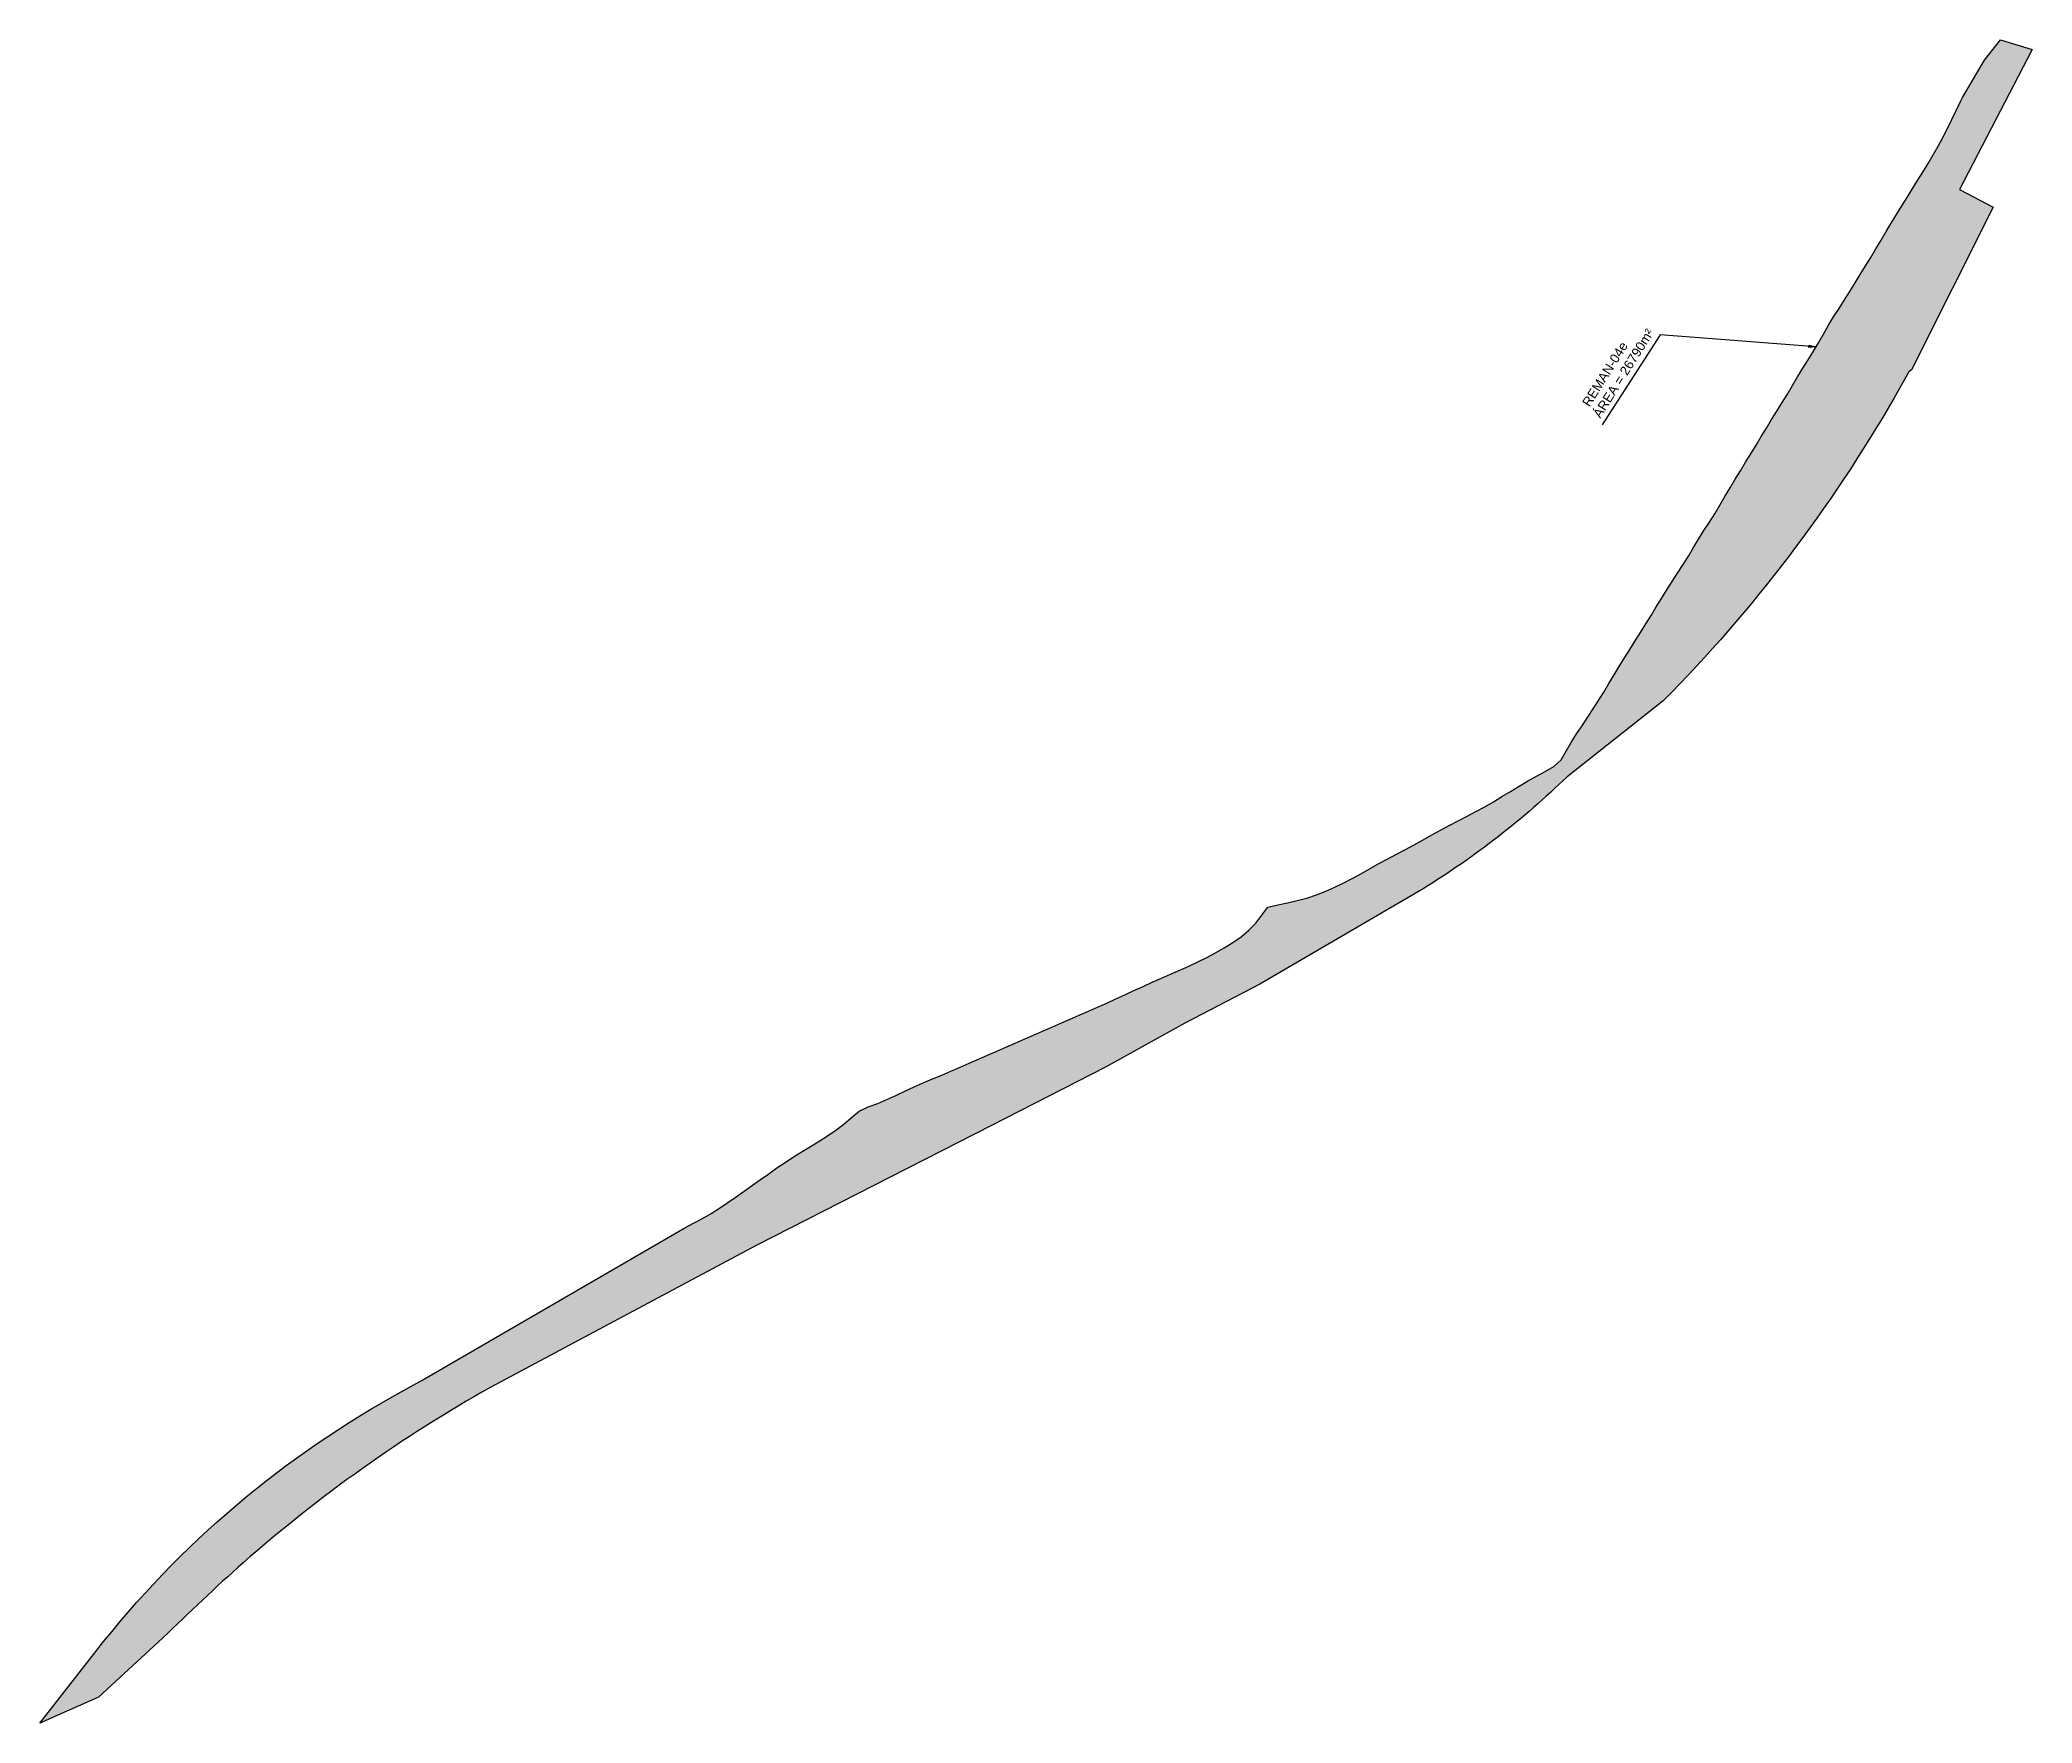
# Model space of a CAD drawing. Header units: metres. Extents: x 287051 to 328239, y 7396995 to 7466021.
# Drawn here: x 322339 to 323193, y 7417966 to 7418688 of the extents above; entities that cross this region are included whole.
import ezdxf

# ---------------------------------------------------------------- set-up
doc = ezdxf.new("R2010")
doc.units = ezdxf.units.M
doc.header["$LTSCALE"] = 10
doc.layers.add('_ÁREA REMANESCENTE', color=7, linetype='Continuous', lineweight=25, true_color=0xdb00db)
doc.layers.add('U-HZ-TEXTO-DESAP', color=2, linetype='Continuous')
doc.styles.add('ARIAL', font='arial.ttf')
doc.styles.add('DIM', font='arial.ttf', dxfattribs={"width": 0.8})
doc.dimstyles.new('U-1_2000', dxfattribs={"dimscale": 2, "dimtxt": 1.5, "dimasz": 0.75, "dimexe": 0.75, "dimexo": 0.75, "dimgap": 0.25, "dimtad": 1, "dimzin": 4, "dimtxsty": 'DIM', "dimblk": 'ARCHTICK', "dimcen": 0.7, "dimdle": 0.75, "dimclrd": 256, "dimclre": 256, "dimclrt": 256, "dimaunit": 1, "dimadec": 3, "dimazin": 2, "dimtfac": 1, "dimtofl": 0, "dimtmove": 0, "dimatfit": 3, "dimldrblk": 'CLOSEDBLANK', "dimfxl": 0, "dimtolj": 1, "dimtzin": 0, "dimlwd": -1, "dimlwe": -1, "dimarcsym": 0})

msp = doc.modelspace()

# ---------------------------------------------------------------- texts
at = {"layer": 'U-HZ-TEXTO-DESAP', "style": 'ARIAL'}
for s, p in [('ÁREA = 26790m²', (323007.6536101399, 7418525.116352002)), ('REMAN-04e', (323003.0313245179, 7418529.998822377))]:
    msp.add_text(s, height=4, rotation=57.93688527687424, dxfattribs=at).set_placement(p)

# ---------------------------------------------------------------- blocks, each defined once
blk = doc.blocks.new('_ArchTick')
at = {"color": 0, "linetype": 'ByBlock', "const_width": 0.15}
blk.add_lwpolyline([(-0.5, -0.5), (0.5, 0.5)], dxfattribs=at)

# ---------------------------------------------------------------- hatches: boundary and pattern name
at = {"layer": '_ÁREA REMANESCENTE'}
h = msp.add_hatch(dxfattribs=at)
h.set_pattern_fill('ANGLE', color=256, scale=0.5)
h.set_pattern_definition([(0, (-1541.109952948114, 1047.183082260191), (0, 3.4925), [2.54, -0.9525]), (90, (-1541.109952948114, 1047.183082260191), (-3.4925, 2.138539473011066e-16), [2.54, -0.9525])])
edge = h.paths.add_edge_path()
edge.add_line((322338.7200649793, 7417965.997960149), (322362.6811163566, 7417996.684930372))
edge.add_arc((322698.4492604533, 7417734.509886919), 425.9999999999263, 118.551020527009, 142.0165105179239, ccw=False)
edge.add_line((322494.8463362265, 7418108.70482174), (322502.945710942, 7418113.111766416))
edge.add_line((322502.945710942, 7418113.111766416), (322615.1571528355, 7418178.38173361))
edge.add_line((322615.1571528355, 7418178.38173361), (322618.9679665155, 7418180.349926047))
edge.add_line((322618.9679665155, 7418180.349926047), (322622.7345688342, 7418182.394146078))
edge.add_line((322622.7345688342, 7418182.394146078), (322626.439429084, 7418184.54453635))
edge.add_line((322626.439429084, 7418184.54453635), (322630.0744361258, 7418186.814477207))
edge.add_line((322630.0744361258, 7418186.814477207), (322633.6523172351, 7418189.180266627))
edge.add_line((322633.6523172351, 7418189.180266627), (322637.1885918971, 7418191.613233797))
edge.add_line((322637.1885918971, 7418191.613233797), (322640.6985714125, 7418194.085254207))
edge.add_line((322640.6985714125, 7418194.085254207), (322644.1948392827, 7418196.575361388))
edge.add_line((322644.1948392827, 7418196.575361388), (322647.6880611035, 7418199.06762167))
edge.add_line((322647.6880611035, 7418199.06762167), (322651.188862592, 7418201.546206026))
edge.add_line((322651.188862592, 7418201.546206026), (322654.7078694653, 7418203.995285432))
edge.add_line((322654.7078694653, 7418203.995285432), (322658.2557074407, 7418206.399030862))
edge.add_line((322658.2557074407, 7418206.399030862), (322661.8430022351, 7418208.741613293))
edge.add_line((322661.8430022351, 7418208.741613293), (322665.4759394202, 7418211.014057338))
edge.add_line((322665.4759394202, 7418211.014057338), (322669.1331601319, 7418213.249904168))
edge.add_line((322669.1331601319, 7418213.249904168), (322672.7827578175, 7418215.498975964))
edge.add_line((322672.7827578175, 7418215.498975964), (322676.3928045114, 7418217.811127962))
edge.add_line((322676.3928045114, 7418217.811127962), (322679.9313722479, 7418220.236215395))
edge.add_line((322679.9313722479, 7418220.236215395), (322683.3665330612, 7418222.8240935))
edge.add_line((322683.3665330612, 7418222.8240935), (322686.6674494167, 7418225.622740062))
edge.add_line((322686.6674494167, 7418225.622740062), (322689.9887265968, 7418228.360846978))
edge.add_line((322689.9887265968, 7418228.360846978), (322693.8094614331, 7418230.212047451))
edge.add_line((322693.8094614331, 7418230.212047451), (322697.8879463063, 7418231.631213999))
edge.add_line((322697.8879463063, 7418231.631213999), (322701.8411408554, 7418233.305476338))
edge.add_line((322701.8411408554, 7418233.305476338), (322705.712421884, 7418235.142506296))
edge.add_line((322705.712421884, 7418235.142506296), (322709.5716981253, 7418237.001509514))
edge.add_line((322709.5716981253, 7418237.001509514), (322713.46891237, 7418238.782091685))
edge.add_line((322713.46891237, 7418238.782091685), (322717.4001822294, 7418240.492770977))
edge.add_line((322717.4001822294, 7418240.492770977), (322721.3526462493, 7418242.160234242))
edge.add_line((322721.3526462493, 7418242.160234242), (322725.3134429754, 7418243.811168322))
edge.add_line((322725.3134429754, 7418243.811168322), (322729.2697115261, 7418245.472258871))
edge.add_line((322729.2697115261, 7418245.472258871), (322733.2119606864, 7418247.16314453))
edge.add_line((322733.2119606864, 7418247.16314453), (322737.1420108244, 7418248.879807951))
edge.add_line((322737.1420108244, 7418248.879807951), (322741.0640532265, 7418250.61327347))
edge.add_line((322741.0640532265, 7418250.61327347), (322744.9822791789, 7418252.354565419))
edge.add_line((322744.9822791789, 7418252.354565419), (322748.9008799679, 7418254.094708135))
edge.add_line((322748.9008799679, 7418254.094708135), (322752.8239634656, 7418255.82490691))
edge.add_line((322752.8239634656, 7418255.82490691), (322756.7531261212, 7418257.541815307))
edge.add_line((322756.7531261212, 7418257.541815307), (322760.6870713804, 7418259.248362952))
edge.add_line((322760.6870713804, 7418259.248362952), (322764.6243424794, 7418260.947827033))
edge.add_line((322764.6243424794, 7418260.947827033), (322768.5634826545, 7418262.643484735))
edge.add_line((322768.5634826545, 7418262.643484735), (322772.503020746, 7418264.338620859))
edge.add_line((322772.503020746, 7418264.338620859), (322776.4413751623, 7418266.036578611))
edge.add_line((322776.4413751623, 7418266.036578611), (322780.376913191, 7418267.740728238))
edge.add_line((322780.376913191, 7418267.740728238), (322784.3080018412, 7418269.454440131))
edge.add_line((322784.3080018412, 7418269.454440131), (322788.2330081223, 7418271.181084682))
edge.add_line((322788.2330081223, 7418271.181084682), (322792.1502990437, 7418272.924032284))
edge.add_line((322792.1502990437, 7418272.924032284), (322796.0584291162, 7418274.686277862))
edge.add_line((322796.0584291162, 7418274.686277862), (322799.9588846983, 7418276.464945398))
edge.add_line((322799.9588846983, 7418276.464945398), (322803.8554754655, 7418278.252506494))
edge.add_line((322803.8554754655, 7418278.252506494), (322807.7520748199, 7418280.041305142))
edge.add_line((322807.7520748199, 7418280.041305142), (322811.652556164, 7418281.82368533))
edge.add_line((322811.652556164, 7418281.82368533), (322815.5607929001, 7418283.591991053))
edge.add_line((322815.5607929001, 7418283.591991053), (322819.4806351163, 7418285.338609824))
edge.add_line((322819.4806351163, 7418285.338609824), (322823.4108616443, 7418287.065396348))
edge.add_line((322823.4108616443, 7418287.065396348), (322827.3388728315, 7418288.795447062))
edge.add_line((322827.3388728315, 7418288.795447062), (322831.2505194991, 7418290.554751112))
edge.add_line((322831.2505194991, 7418290.554751112), (322835.1316524683, 7418292.369297644))
edge.add_line((322835.1316524683, 7418292.369297644), (322838.9682205154, 7418294.265050928))
edge.add_line((322838.9682205154, 7418294.265050928), (322842.7494142701, 7418296.267152038))
edge.add_line((322842.7494142701, 7418296.267152038), (322846.4683345828, 7418298.399749126))
edge.add_line((322846.4683345828, 7418298.399749126), (322850.1183154067, 7418300.686931155))
edge.add_line((322850.1183154067, 7418300.686931155), (322853.6767111854, 7418303.159519639))
edge.add_line((322853.6767111854, 7418303.159519639), (322857.0183068728, 7418305.891551089))
edge.add_line((322857.0183068728, 7418305.891551089), (322859.9773588308, 7418308.974137687))
edge.add_line((322859.9773588308, 7418308.974137687), (322862.4967151583, 7418312.422927388))
edge.add_line((322862.4967151583, 7418312.422927388), (322865.2012910987, 7418315.759790027))
edge.add_line((322865.2012910987, 7418315.759790027), (322869.3738921115, 7418316.799752388))
edge.add_line((322869.3738921115, 7418316.799752388), (322873.5192172318, 7418317.738967884))
edge.add_line((322873.5192172318, 7418317.738967884), (322877.7127262176, 7418318.668864381))
edge.add_line((322877.7127262176, 7418318.668864381), (322881.8878427455, 7418319.72303158))
edge.add_line((322881.8878427455, 7418319.72303158), (322885.9758842252, 7418321.036670438))
edge.add_line((322885.9758842252, 7418321.036670438), (322889.9467214184, 7418322.655577765))
edge.add_line((322889.9467214184, 7418322.655577765), (322893.8461733712, 7418324.449450918))
edge.add_line((322893.8461733712, 7418324.449450918), (322897.7104775248, 7418326.31515385))
edge.add_line((322897.7104775248, 7418326.31515385), (322901.5343161474, 7418328.257039728))
edge.add_line((322901.5343161474, 7418328.257039728), (322905.3066985575, 7418330.29413572))
edge.add_line((322905.3066985575, 7418330.29413572), (322909.0258329296, 7418332.428767129))
edge.add_line((322909.0258329296, 7418332.428767129), (322912.7487027023, 7418334.556544258))
edge.add_line((322912.7487027023, 7418334.556544258), (322916.5310934599, 7418336.575566547))
edge.add_line((322916.5310934599, 7418336.575566547), (322920.3492292262, 7418338.529417509))
edge.add_line((322920.3492292262, 7418338.529417509), (322924.1630733169, 7418340.491414391))
edge.add_line((322924.1630733169, 7418340.491414391), (322927.9335250789, 7418342.533154257))
edge.add_line((322927.9335250789, 7418342.533154257), (322931.6560262217, 7418344.662754172))
edge.add_line((322931.6560262217, 7418344.662754172), (322935.3698506163, 7418346.807778946))
edge.add_line((322935.3698506163, 7418346.807778946), (322939.1167812581, 7418348.891189103))
edge.add_line((322939.1167812581, 7418348.891189103), (322942.914098466, 7418350.881501656))
edge.add_line((322942.914098466, 7418350.881501656), (322946.7376046148, 7418352.824351314))
edge.add_line((322946.7376046148, 7418352.824351314), (322950.5590923937, 7418354.772827479))
edge.add_line((322950.5590923937, 7418354.772827479), (322954.3541600163, 7418356.771915001))
edge.add_line((322954.3541600163, 7418356.771915001), (322958.1107382757, 7418358.840334272))
edge.add_line((322958.1107382757, 7418358.840334272), (322961.8198226705, 7418360.990584511))
edge.add_line((322961.8198226705, 7418360.990584511), (322965.4887905077, 7418363.209047443))
edge.add_line((322965.4887905077, 7418363.209047443), (322969.1434400242, 7418365.452736326))
edge.add_line((322969.1434400242, 7418365.452736326), (322972.8105499882, 7418367.677101156))
edge.add_line((322972.8105499882, 7418367.677101156), (322976.5147332259, 7418369.84088158))
edge.add_line((322976.5147332259, 7418369.84088158), (322980.2534919627, 7418371.943992964))
edge.add_line((322980.2534919627, 7418371.943992964), (322984.005873256, 7418374.014381553))
edge.add_line((322984.005873256, 7418374.014381553), (322987.7191397435, 7418376.153084829))
edge.add_line((322987.7191397435, 7418376.153084829), (322990.9302978865, 7418378.923060175))
edge.add_line((322990.9302978865, 7418378.923060175), (322993.0175868736, 7418382.736932472))
edge.add_line((322993.0175868736, 7418382.736932472), (322995.1720025392, 7418386.475204964))
edge.add_line((322995.1720025392, 7418386.475204964), (322997.4746874496, 7418390.074835478))
edge.add_line((322997.4746874496, 7418390.074835478), (322999.8460252845, 7418393.621046066))
edge.add_line((322999.8460252845, 7418393.621046066), (323002.2177561514, 7418397.184076422))
edge.add_line((323002.2177561514, 7418397.184076422), (323004.5656533044, 7418400.776074001))
edge.add_line((323004.5656533044, 7418400.776074001), (323006.8761607509, 7418404.395108497))
edge.add_line((323006.8761607509, 7418404.395108497), (323009.1406158288, 7418408.038479038))
edge.add_line((323009.1406158288, 7418408.038479038), (323011.3701823024, 7418411.700362623))
edge.add_line((323011.3701823024, 7418411.700362623), (323013.5814702277, 7418415.373708336))
edge.add_line((323013.5814702277, 7418415.373708336), (323015.7968201921, 7418419.045577244))
edge.add_line((323015.7968201921, 7418419.045577244), (323018.0426528025, 7418422.698827925))
edge.add_line((323018.0426528025, 7418422.698827925), (323020.3296266459, 7418426.326312556))
edge.add_line((323020.3296266459, 7418426.326312556), (323022.6257538272, 7418429.94801714))
edge.add_line((323022.6257538272, 7418429.94801714), (323024.8963788053, 7418433.585669626))
edge.add_line((323024.8963788053, 7418433.585669626), (323027.1473714903, 7418437.235622061))
edge.add_line((323027.1473714903, 7418437.235622061), (323029.4046815653, 7418440.881650738))
edge.add_line((323029.4046815653, 7418440.881650738), (323031.6726005762, 7418444.521062403))
edge.add_line((323031.6726005762, 7418444.521062403), (323033.9399063312, 7418448.160855885))
edge.add_line((323033.9399063312, 7418448.160855885), (323036.2019838669, 7418451.803908584))
edge.add_line((323036.2019838669, 7418451.803908584), (323038.4758553372, 7418455.439600184))
edge.add_line((323038.4758553372, 7418455.439600184), (323040.7824636025, 7418459.05486362))
edge.add_line((323040.7824636025, 7418459.05486362), (323043.1122522736, 7418462.655559365))
edge.add_line((323043.1122522736, 7418462.655559365), (323045.3985115347, 7418466.283016741))
edge.add_line((323045.3985115347, 7418466.283016741), (323047.5975332636, 7418469.964370657))
edge.add_line((323047.5975332636, 7418469.964370657), (323049.7951688759, 7418473.646707468))
edge.add_line((323049.7951688759, 7418473.646707468), (323052.079722335, 7418477.275532446))
edge.add_line((323052.079722335, 7418477.275532446), (323054.4119709686, 7418480.874891931))
edge.add_line((323054.4119709686, 7418480.874891931), (323056.7222253026, 7418484.487596145))
edge.add_line((323056.7222253026, 7418484.487596145), (323058.94776665, 7418488.152186054))
edge.add_line((323058.94776665, 7418488.152186054), (323061.1075664871, 7418491.857171422))
edge.add_line((323061.1075664871, 7418491.857171422), (323063.2713810766, 7418495.559952616))
edge.add_line((323063.2713810766, 7418495.559952616), (323065.4710458822, 7418499.241046295))
edge.add_line((323065.4710458822, 7418499.241046295), (323067.7053388922, 7418502.901123179))
edge.add_line((323067.7053388922, 7418502.901123179), (323069.9634963935, 7418506.546686966))
edge.add_line((323069.9634963935, 7418506.546686966), (323072.2210218782, 7418510.192639194))
edge.add_line((323072.2210218782, 7418510.192639194), (323074.4521694493, 7418513.854645424))
edge.add_line((323074.4521694493, 7418513.854645424), (323076.6430461967, 7418517.541153099))
edge.add_line((323076.6430461967, 7418517.541153099), (323078.8294692398, 7418521.23033774))
edge.add_line((323078.8294692398, 7418521.23033774), (323081.0602853033, 7418524.892440224))
edge.add_line((323081.0602853033, 7418524.892440224), (323083.3654068992, 7418528.509188101))
edge.add_line((323083.3654068992, 7418528.509188101), (323085.6836241361, 7418532.117589442))
edge.add_line((323085.6836241361, 7418532.117589442), (323087.9263868811, 7418535.771238799))
edge.add_line((323087.9263868811, 7418535.771238799), (323090.0566228847, 7418539.492760547))
edge.add_line((323090.0566228847, 7418539.492760547), (323092.1905086309, 7418543.212580168))
edge.add_line((323092.1905086309, 7418543.212580168), (323094.4153411982, 7418546.878290811))
edge.add_line((323094.4153411982, 7418546.878290811), (323096.6954327962, 7418550.511032875))
edge.add_line((323096.6954327962, 7418550.511032875), (323098.9779438149, 7418554.142236898))
edge.add_line((323098.9779438149, 7418554.142236898), (323101.2070188056, 7418557.80521548))
edge.add_line((323101.2070188056, 7418557.80521548), (323103.3394926599, 7418561.525695317))
edge.add_line((323103.3394926599, 7418561.525695317), (323105.4526651579, 7418565.257287038))
edge.add_line((323105.4526651579, 7418565.257287038), (323107.6735818661, 7418568.923864314))
edge.add_line((323107.6735818661, 7418568.923864314), (323109.9913797362, 7418572.532258791))
edge.add_line((323109.9913797362, 7418572.532258791), (323112.3203871064, 7418576.134301691))
edge.add_line((323112.3203871064, 7418576.134301691), (323114.5993494876, 7418579.767014937))
edge.add_line((323114.5993494876, 7418579.767014937), (323116.8453129935, 7418583.419941522))
edge.add_line((323116.8453129935, 7418583.419941522), (323119.0901629258, 7418587.073627145))
edge.add_line((323119.0901629258, 7418587.073627145), (323121.3458079156, 7418590.720769538))
edge.add_line((323121.3458079156, 7418590.720769538), (323123.5939862305, 7418594.372419409))
edge.add_line((323123.5939862305, 7418594.372419409), (323125.8144037623, 7418598.040865248))
edge.add_line((323125.8144037623, 7418598.040865248), (323128.0050780069, 7418601.727313173))
edge.add_line((323128.0050780069, 7418601.727313173), (323130.1877844125, 7418605.418590733))
edge.add_line((323130.1877844125, 7418605.418590733), (323132.3858832496, 7418609.100566324))
edge.add_line((323132.3858832496, 7418609.100566324), (323134.6180121248, 7418612.761960424))
edge.add_line((323134.6180121248, 7418612.761960424), (323136.8731483497, 7418616.409405722))
edge.add_line((323136.8731483497, 7418616.409405722), (323139.1345141131, 7418620.052975881))
edge.add_line((323139.1345141131, 7418620.052975881), (323141.4041188802, 7418623.691285074))
edge.add_line((323141.4041188802, 7418623.691285074), (323143.6850811825, 7418627.32236199))
edge.add_line((323143.6850811825, 7418627.32236199), (323145.9620248203, 7418630.956129614))
edge.add_line((323145.9620248203, 7418630.956129614), (323148.2112396618, 7418634.607713073))
edge.add_line((323148.2112396618, 7418634.607713073), (323150.3966848124, 7418638.297370575))
edge.add_line((323150.3966848124, 7418638.297370575), (323152.4790315059, 7418642.04567829))
edge.add_line((323152.4790315059, 7418642.04567829), (323154.481578713, 7418645.838097661))
edge.add_line((323154.481578713, 7418645.838097661), (323156.4464742757, 7418649.649759186))
edge.add_line((323156.4464742757, 7418649.649759186), (323158.3705212123, 7418653.481966352))
edge.add_line((323158.3705212123, 7418653.481966352), (323160.2552560375, 7418657.333869536))
edge.add_line((323160.2552560375, 7418657.333869536), (323162.1161703623, 7418661.197281685))
edge.add_line((323162.1161703623, 7418661.197281685), (323162.9225391397, 7418662.880688293))
edge.add_line((323162.9225391397, 7418662.880688293), (323172.4192924663, 7418678.933015182))
edge.add_line((323172.4192924663, 7418678.933015182), (323179.2612949955, 7418687.635346313))
edge.add_line((323179.2612949955, 7418687.635346313), (323192.7802044048, 7418683.43230082))
edge.add_line((323192.7802044048, 7418683.43230082), (323161.654868782, 7418623.471541936))
edge.add_line((323161.654868782, 7418623.471541936), (323176.1096400293, 7418615.968141133))
edge.add_line((323176.1096400293, 7418615.968141133), (323141.0219048128, 7418546.138446882))
edge.add_line((323141.0219048128, 7418546.138446882), (323139.8863748267, 7418545.333135971))
edge.add_line((323139.8863748267, 7418545.333135971), (323133.6330342081, 7418534.180198339))
edge.add_arc((322576.8512903728, 7418855.613309485), 642.9036904617041, 315.4072528553749, 330.00192785490384, ccw=False)
edge.add_line((323034.6726025164, 7418404.254470692), (322993.4039595745, 7418371.74096975))
edge.add_arc((322742.7488908479, 7418629.958272348), 359.8668348700228, 301.6723972562064, 314.1486034272427, ccw=False)
edge.add_line((322931.7011845228, 7418323.688506367), (322861.63935343, 7418282.859806668))
edge.add_line((322861.63935343, 7418282.859806668), (322829.5351926492, 7418266.05819735))
edge.add_line((322829.5351926492, 7418266.05819735), (322795.5632152411, 7418247.291509032))
edge.add_line((322795.5632152411, 7418247.291509032), (322746.6479329063, 7418222.171364546))
edge.add_line((322746.6479329063, 7418222.171364546), (322645.837666949, 7418170.773087275))
edge.add_line((322645.837666949, 7418170.773087275), (322532.094241025, 7418110.099897352))
edge.add_arc((322842.1172206284, 7417560.359596459), 631.1328277849968, 119.4205825927703, 131.2695798360693)
edge.add_arc((323086.8417818514, 7417295.883166002), 991.3835297087556, 131.8180016177345, 134.5491232545101)
edge.add_line((322391.3658917517, 7418002.391898622), (322363.9010527455, 7417977.180897226))
edge.add_line((322363.9010527455, 7417977.180897226), (322338.7200649803, 7417965.997960148))

# ---------------------------------------------------------------- linework, layer by layer
msp.add_lwpolyline([(322338.7200649793, 7417965.997960149), (322362.6811163566, 7417996.684930372, -0.1027468049569674), (322494.8463362265, 7418108.70482174), (322502.945710942, 7418113.111766416), (322615.1571528355, 7418178.38173361), (322618.9679665155, 7418180.349926047), (322622.7345688342, 7418182.394146078), (322626.439429084, 7418184.54453635), (322630.0744361258, 7418186.814477207), (322633.6523172351, 7418189.180266627), (322637.1885918971, 7418191.613233797), (322640.6985714125, 7418194.085254207), (322644.1948392827, 7418196.575361388), (322647.6880611035, 7418199.06762167), (322651.188862592, 7418201.546206026), (322654.7078694653, 7418203.995285432), (322658.2557074407, 7418206.399030862), (322661.8430022351, 7418208.741613293), (322665.4759394202, 7418211.014057338), (322669.1331601319, 7418213.249904168), (322672.7827578175, 7418215.498975964), (322676.3928045114, 7418217.811127962), (322679.9313722479, 7418220.236215395), (322683.3665330612, 7418222.8240935), (322686.6674494167, 7418225.622740062), (322689.9887265968, 7418228.360846978), (322693.8094614331, 7418230.212047451), (322697.8879463063, 7418231.631213999), (322701.8411408554, 7418233.305476338), (322705.712421884, 7418235.142506296), (322709.5716981253, 7418237.001509514), (322713.46891237, 7418238.782091685), (322717.4001822294, 7418240.492770977), (322721.3526462493, 7418242.160234242), (322725.3134429754, 7418243.811168322), (322729.2697115261, 7418245.472258871), (322733.2119606864, 7418247.16314453), (322737.1420108244, 7418248.879807951), (322741.0640532265, 7418250.61327347), (322744.9822791789, 7418252.354565419), (322748.9008799679, 7418254.094708135), (322752.8239634656, 7418255.82490691), (322756.7531261212, 7418257.541815307), (322760.6870713804, 7418259.248362952), (322764.6243424794, 7418260.947827033), (322768.5634826545, 7418262.643484735), (322772.503020746, 7418264.338620859), (322776.4413751623, 7418266.036578611), (322780.376913191, 7418267.740728238), (322784.3080018412, 7418269.454440131), (322788.2330081223, 7418271.181084682), (322792.1502990437, 7418272.924032284), (322796.0584291162, 7418274.686277862), (322799.9588846983, 7418276.464945398), (322803.8554754655, 7418278.252506494), (322807.7520748199, 7418280.041305142), (322811.652556164, 7418281.82368533), (322815.5607929001, 7418283.591991053), (322819.4806351163, 7418285.338609824), (322823.4108616443, 7418287.065396348), (322827.3388728315, 7418288.795447062), (322831.2505194991, 7418290.554751112), (322835.1316524683, 7418292.369297644), (322838.9682205154, 7418294.265050928), (322842.7494142701, 7418296.267152038), (322846.4683345828, 7418298.399749126), (322850.1183154067, 7418300.686931155), (322853.6767111854, 7418303.159519639), (322857.0183068728, 7418305.891551089), (322859.9773588308, 7418308.974137687), (322862.4967151583, 7418312.422927388), (322865.2012910987, 7418315.759790027), (322869.3738921115, 7418316.799752388), (322873.5192172318, 7418317.738967884), (322877.7127262176, 7418318.668864381), (322881.8878427455, 7418319.72303158), (322885.9758842252, 7418321.036670438), (322889.9467214184, 7418322.655577765), (322893.8461733712, 7418324.449450918), (322897.7104775248, 7418326.31515385), (322901.5343161474, 7418328.257039728), (322905.3066985575, 7418330.29413572), (322909.0258329296, 7418332.428767129), (322912.7487027023, 7418334.556544258), (322916.5310934599, 7418336.575566547), (322920.3492292262, 7418338.529417509), (322924.1630733169, 7418340.491414391), (322927.9335250789, 7418342.533154257), (322931.6560262217, 7418344.662754172), (322935.3698506163, 7418346.807778946), (322939.1167812581, 7418348.891189103), (322942.914098466, 7418350.881501656), (322946.7376046148, 7418352.824351314), (322950.5590923937, 7418354.772827479), (322954.3541600163, 7418356.771915001), (322958.1107382757, 7418358.840334272), (322961.8198226705, 7418360.990584511), (322965.4887905077, 7418363.209047443), (322969.1434400242, 7418365.452736326), (322972.8105499882, 7418367.677101156), (322976.5147332259, 7418369.84088158), (322980.2534919627, 7418371.943992964), (322984.005873256, 7418374.014381553), (322987.7191397435, 7418376.153084829), (322990.9302978865, 7418378.923060175), (322993.0175868736, 7418382.736932472), (322995.1720025392, 7418386.475204964), (322997.4746874496, 7418390.074835478), (322999.8460252845, 7418393.621046066), (323002.2177561514, 7418397.184076422), (323004.5656533044, 7418400.776074001), (323006.8761607509, 7418404.395108497), (323009.1406158288, 7418408.038479038), (323011.3701823024, 7418411.700362623), (323013.5814702277, 7418415.373708336), (323015.7968201921, 7418419.045577244), (323018.0426528025, 7418422.698827925), (323020.3296266459, 7418426.326312556), (323022.6257538272, 7418429.94801714), (323024.8963788053, 7418433.585669626), (323027.1473714903, 7418437.235622061), (323029.4046815653, 7418440.881650738), (323031.6726005762, 7418444.521062403), (323033.9399063312, 7418448.160855885), (323036.2019838669, 7418451.803908584), (323038.4758553372, 7418455.439600184), (323040.7824636025, 7418459.05486362), (323043.1122522736, 7418462.655559365), (323045.3985115347, 7418466.283016741), (323047.5975332636, 7418469.964370657), (323049.7951688759, 7418473.646707468), (323052.079722335, 7418477.275532446), (323054.4119709686, 7418480.874891931), (323056.7222253026, 7418484.487596145), (323058.94776665, 7418488.152186054), (323061.1075664871, 7418491.857171422), (323063.2713810766, 7418495.559952616), (323065.4710458822, 7418499.241046295), (323067.7053388922, 7418502.901123179), (323069.9634963935, 7418506.546686966), (323072.2210218782, 7418510.192639194), (323074.4521694493, 7418513.854645424), (323076.6430461967, 7418517.541153099), (323078.8294692398, 7418521.23033774), (323081.0602853033, 7418524.892440224), (323083.3654068992, 7418528.509188101), (323085.6836241361, 7418532.117589442), (323087.9263868811, 7418535.771238799), (323090.0566228847, 7418539.492760547), (323092.1905086309, 7418543.212580168), (323094.4153411982, 7418546.878290811), (323096.6954327962, 7418550.511032875), (323098.9779438149, 7418554.142236898), (323101.2070188056, 7418557.80521548), (323103.3394926599, 7418561.525695317), (323105.4526651579, 7418565.257287038), (323107.6735818661, 7418568.923864314), (323109.9913797362, 7418572.532258791), (323112.3203871064, 7418576.134301691), (323114.5993494876, 7418579.767014937), (323116.8453129935, 7418583.419941522), (323119.0901629258, 7418587.073627145), (323121.3458079156, 7418590.720769538), (323123.5939862305, 7418594.372419409), (323125.8144037623, 7418598.040865248), (323128.0050780069, 7418601.727313173), (323130.1877844125, 7418605.418590733), (323132.3858832496, 7418609.100566324), (323134.6180121248, 7418612.761960424), (323136.8731483497, 7418616.409405722), (323139.1345141131, 7418620.052975881), (323141.4041188802, 7418623.691285074), (323143.6850811825, 7418627.32236199), (323145.9620248203, 7418630.956129614), (323148.2112396618, 7418634.607713073), (323150.3966848124, 7418638.297370575), (323152.4790315059, 7418642.04567829), (323154.481578713, 7418645.838097661), (323156.4464742757, 7418649.649759186), (323158.3705212123, 7418653.481966352), (323160.2552560375, 7418657.333869536), (323162.1161703623, 7418661.197281685), (323162.9225391397, 7418662.880688293), (323172.4192924663, 7418678.933015182), (323179.2612949955, 7418687.635346313), (323192.7802044048, 7418683.43230082), (323161.654868782, 7418623.471541936), (323176.1096400293, 7418615.968141133), (323141.0219048128, 7418546.138446882), (323139.8863748267, 7418545.333135971), (323133.6330342081, 7418534.180198339, -0.06376750522463032), (323034.6726025164, 7418404.254470692), (322993.4039595745, 7418371.74096975, -0.05449155754369352), (322931.7011845228, 7418323.688506367), (322861.63935343, 7418282.859806668), (322829.5351926492, 7418266.05819735), (322795.5632152411, 7418247.291509032), (322746.6479329063, 7418222.171364546), (322645.837666949, 7418170.773087275), (322532.094241025, 7418110.099897352, 0.0517471185325442), (322425.8203003507, 7418034.728145665, 0.01191733033786839), (322391.3658917517, 7418002.391898622), (322363.9010527455, 7417977.180897226)], format="xyb", close=True, dxfattribs=at)

msp.set_redraw_order([(e.dxf.handle, doc.entitydb.next_handle()) for e in msp.query("TEXT MTEXT ATTDEF DIMENSION ARC_DIMENSION")])  # texts and dimensions are drawn at this point

# ---------------------------------------------------------------- leaders
at = {"layer": 'U-HZ-TEXTO-DESAP', "color": 2, "linetype": 'Continuous', "lineweight": -3}
msp.add_leader([(323100.0924813102, 7418555.973726189), (323033.2786464739, 7418561.222407307), (323008.4466702459, 7418522.598909484)], dimstyle='U-1_2000', override={"dimscale": 1, "dimasz": 3}, dxfattribs=at)

doc.saveas('drawing.dxf')
